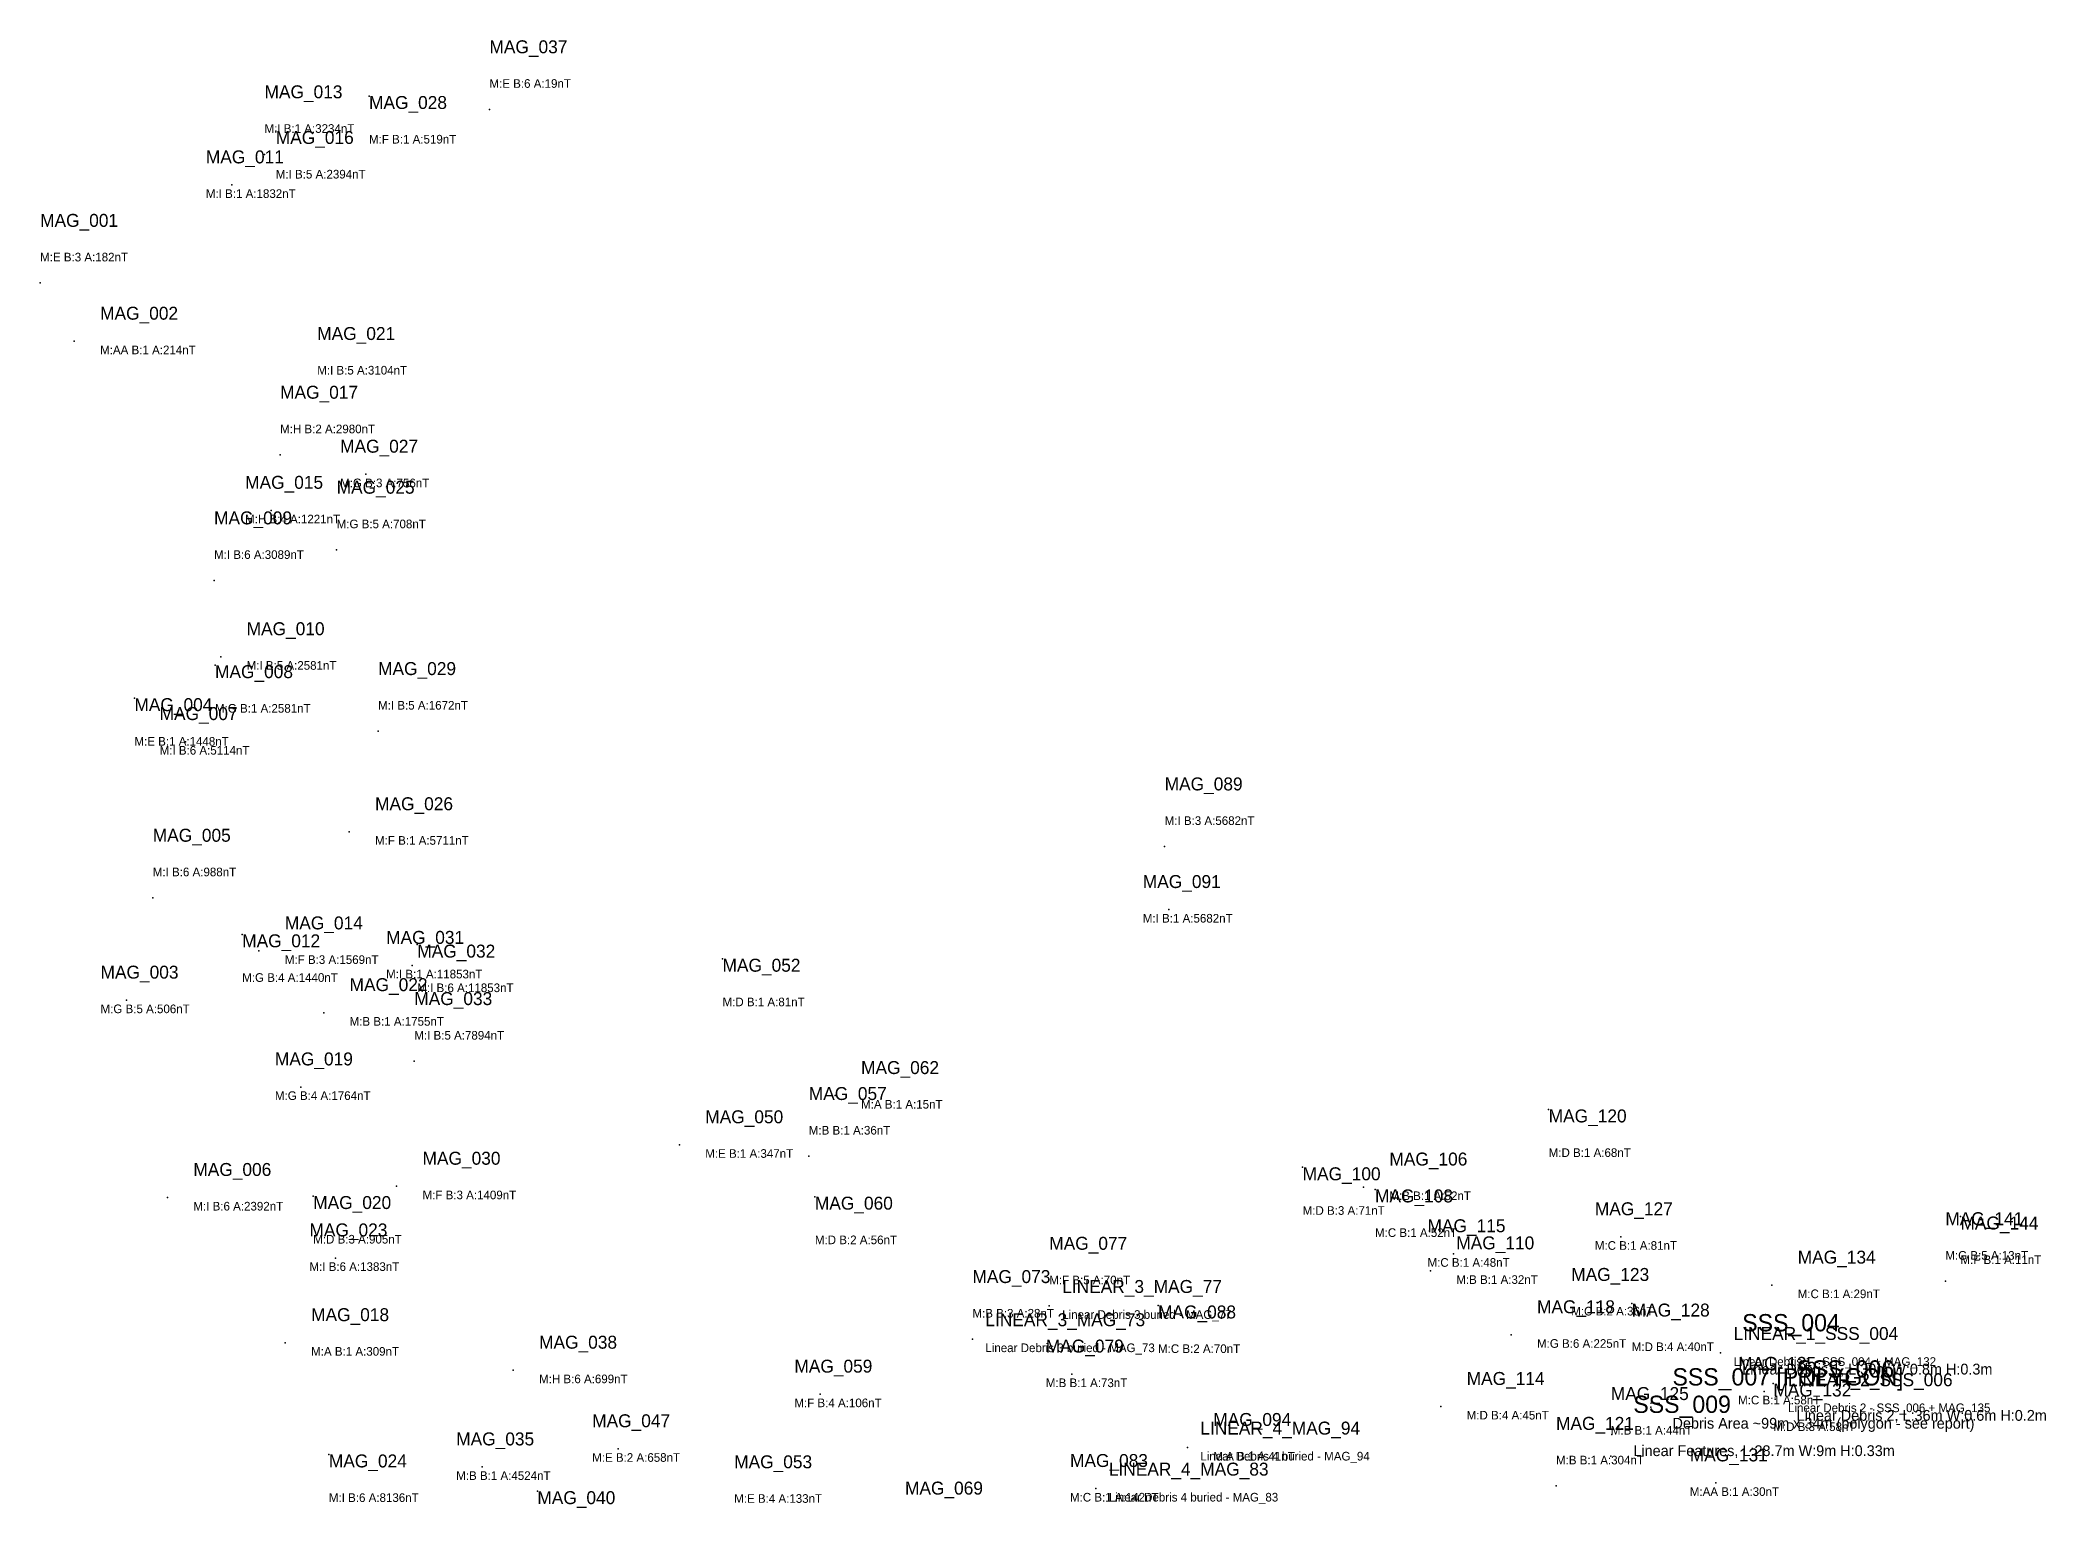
# Model space of a CAD drawing. Extents: x 536277 to 537697, y 710315 to 710997.
# Drawn here: x 536276.8 to 536741.5, y 710656.7 to 710996.6 of the extents above; entities that cross this region are included whole.
import ezdxf

# ---------------------------------------------------------------- set-up
doc = ezdxf.new("R2010")
doc.units = 0
for name, color, linetype in [('DEBRIS', 30, 'CONTINUOUS'), ('LINEAR_DEBRIS', 140, 'CONTINUOUS'), ('NAVIGATION_BUOY', 150, 'CONTINUOUS'), ('SSS_TARGETS', 160, 'CONTINUOUS'), ('UNDEFINED_CONSTRUCTION', 5, 'CONTINUOUS'), ('UNDEFINED_OBJECTS', 6, 'CONTINUOUS'), ('WRECKS', 1, 'CONTINUOUS')]:
    doc.layers.add(name, color=color, linetype=linetype)

msp = doc.modelspace()

# ---------------------------------------------------------------- texts
at = {"layer": 'DEBRIS'}
for s, height, p in [('MAG_037', 3, (536380.913, 710993.525)), ('M:E B:6 A:19nT', 2, (536380.913, 710985.525)), ('MAG_001', 3, (536276.813, 710953.325)), ('M:E B:3 A:182nT', 2, (536276.813, 710945.325)), ('MAG_002', 3, (536290.713, 710931.825)), ('M:AA B:1 A:214nT', 2, (536290.713, 710923.825)), ('MAG_005', 3, (536302.913, 710810.925)), ('M:I B:6 A:988nT', 2, (536302.913, 710802.925)), ('MAG_014', 3, (536333.513, 710790.625)), ('MAG_012', 3, (536323.635, 710786.479)), ('M:F B:3 A:1569nT', 2, (536333.513, 710782.625)), ('MAG_052', 3, (536434.913, 710780.825)), ('MAG_003', 3, (536290.813, 710779.225)), ('M:G B:4 A:1440nT', 2, (536323.635, 710778.479)), ('MAG_022', 3, (536348.513, 710776.325)), ('M:D B:1 A:81nT', 2, (536434.913, 710772.825)), ('M:G B:5 A:506nT', 2, (536290.813, 710771.225)), ('M:B B:1 A:1755nT', 2, (536348.513, 710768.325)), ('MAG_062', 3, (536467.013, 710757.125)), ('MAG_057', 3, (536454.897, 710751.11)), ('MAG_050', 3, (536430.913, 710745.725)), ('M:A B:1 A:15nT', 2, (536467.013, 710749.125)), ('MAG_120', 3, (536626.313, 710745.925)), ('M:B B:1 A:36nT', 2, (536454.897, 710743.11)), ('MAG_030', 3, (536365.413, 710736.125)), ('M:E B:1 A:347nT', 2, (536430.913, 710737.725)), ('MAG_106', 3, (536589.414, 710735.939)), ('M:D B:1 A:68nT', 2, (536626.313, 710737.925)), ('MAG_006', 3, (536312.313, 710733.525)), ('MAG_100', 3, (536569.313, 710732.525)), ('MAG_020', 3, (536340.083, 710725.867)), ('M:F B:3 A:1409nT', 2, (536365.413, 710728.125)), ('MAG_060', 3, (536456.313, 710725.725)), ('MAG_108', 3, (536586.082, 710727.401)), ('M:B B:1 A:52nT', 2, (536589.414, 710727.939)), ('M:I B:6 A:2392nT', 2, (536312.313, 710725.525)), ('M:D B:3 A:71nT', 2, (536569.313, 710724.525)), ('MAG_115', 3, (536598.245, 710720.491)), ('MAG_127', 3, (536637.013, 710724.425)), ('MAG_141', 3, (536718.213, 710722.125)), ('MAG_144', 3, (536721.713, 710721.125)), ('MAG_023', 3, (536339.213, 710719.525)), ('M:D B:3 A:905nT', 2, (536340.083, 710717.867)), ('M:D B:2 A:56nT', 2, (536456.313, 710717.725)), ('MAG_077', 3, (536510.613, 710716.425)), ('M:C B:1 A:52nT', 2, (536586.082, 710719.401)), ('MAG_110', 3, (536604.913, 710716.525)), ('M:C B:1 A:48nT', 2, (536598.245, 710712.491)), ('M:C B:1 A:81nT', 2, (536637.013, 710716.425)), ('MAG_134', 3, (536684.013, 710713.225)), ('M:G B:5 A:13nT', 2, (536718.213, 710714.125)), ('M:F B:1 A:11nT', 2, (536721.713, 710713.125)), ('M:I B:6 A:1383nT', 2, (536339.213, 710711.525)), ('MAG_073', 3, (536492.813, 710708.725)), ('M:F B:5 A:70nT', 2, (536510.613, 710708.425)), ('M:B B:1 A:32nT', 2, (536604.913, 710708.525)), ('MAG_123', 3, (536631.541, 710709.215)), ('MAG_118', 3, (536623.613, 710701.725)), ('M:C B:1 A:29nT', 2, (536684.013, 710705.225)), ('MAG_018', 3, (536339.6, 710699.9)), ('M:B B:3 A:28nT', 2, (536492.813, 710700.725)), ('MAG_088', 3, (536535.813, 710700.525)), ('M:C B:2 A:36nT', 2, (536631.541, 710701.215)), ('MAG_128', 3, (536645.558, 710700.967)), ('MAG_079', 3, (536509.813, 710692.625)), ('M:G B:6 A:225nT', 2, (536623.613, 710693.725)), ('M:A B:1 A:309nT', 2, (536339.6, 710691.9)), ('MAG_059', 3, (536451.563, 710687.975)), ('M:C B:2 A:70nT', 2, (536535.813, 710692.525)), ('M:D B:4 A:40nT', 2, (536645.558, 710692.967)), ('MAG_135', 3, (536670.213, 710688.625)), ('M:B B:1 A:73nT', 2, (536509.813, 710684.625)), ('MAG_114', 3, (536607.313, 710685.125)), ('M:F B:4 A:106nT', 2, (536451.563, 710679.975)), ('MAG_125', 3, (536640.713, 710681.625)), ('M:C B:1 A:58nT', 2, (536670.213, 710680.625)), ('MAG_132', 3, (536678.362, 710682.452)), ('MAG_094', 3, (536548.613, 710675.625)), ('M:D B:4 A:45nT', 2, (536607.313, 710677.125)), ('MAG_121', 3, (536628.013, 710674.725)), ('MAG_035', 3, (536373.213, 710671.125)), ('M:B B:1 A:44nT', 2, (536640.713, 710673.625)), ('M:D B:3 A:58nT', 2, (536678.362, 710674.452)), ('MAG_053', 3, (536437.613, 710665.825)), ('MAG_083', 3, (536515.413, 710666.125)), ('M:A B:1 A:41nT', 2, (536548.613, 710667.625)), ('M:B B:1 A:304nT', 2, (536628.013, 710666.725)), ('MAG_131', 3, (536659.013, 710667.425)), ('M:B B:1 A:4524nT', 2, (536373.213, 710663.125)), ('M:E B:4 A:133nT', 2, (536437.613, 710657.825)), ('M:C B:1 A:142nT', 2, (536515.413, 710658.125)), ('M:AA B:1 A:30nT', 2, (536659.013, 710659.425))]:
    msp.add_text(s, height=height, dxfattribs=at).set_placement(p)
at = {"layer": 'LINEAR_DEBRIS'}
for s, height, p in [('LINEAR_3_MAG_77', 3, (536513.61, 710706.43)), ('LINEAR_3_MAG_73', 3, (536495.81, 710698.73)), ('Linear Debris 3 buried - MAG_77', 2, (536513.61, 710700.43)), ('LINEAR_1_SSS_004', 3, (536669.16, 710695.54)), ('Linear Debris 3 buried - MAG_73', 2, (536495.81, 710692.73)), ('Linear Debris 1 - SSS_004 + MAG_132', 2, (536669.16, 710689.54)), ('LINEAR_2_SSS_006', 3, (536681.76, 710684.83)), ('Linear Debris 2 - SSS_006 + MAG_135', 2, (536681.76, 710678.83)), ('LINEAR_4_MAG_94', 3, (536545.61, 710673.63)), ('Linear Debris 4 buried - MAG_94', 2, (536545.61, 710667.63)), ('LINEAR_4_MAG_83', 3, (536524.41, 710664.13)), ('Linear Debris 4 buried - MAG_83', 2, (536524.41, 710658.13))]:
    msp.add_text(s, height=height, dxfattribs=at).set_placement(p)
at = {"layer": 'NAVIGATION_BUOY'}
for s, height, p in [('MAG_028', 3, (536353.013, 710980.625)), ('M:F B:1 A:519nT', 2, (536353.013, 710972.625))]:
    msp.add_text(s, height=height, dxfattribs=at).set_placement(p)
at = {"layer": 'SSS_TARGETS'}
for s, height, p in [('SSS_004', 4, (536671.16, 710697.54)), ('SSS_006', 4, (536683.76, 710686.83)), ('SSS_007 [POLYGON]', 4, (536655, 710685)), ('Linear Debris 1, L:30m W:0.8m H:0.3m', 2.5, (536671.16, 710687.54)), ('SSS_009', 4, (536645.93, 710678.65)), ('Debris Area ~99m x 34m (polygon - see report)', 2.5, (536655, 710675)), ('Linear Debris 2, L:36m W:0.6m H:0.2m', 2.5, (536683.76, 710676.83)), ('Linear Features, L:28.7m W:9m H:0.33m', 2.5, (536645.93, 710668.65))]:
    msp.add_text(s, height=height, dxfattribs=at).set_placement(p)
at = {"layer": 'UNDEFINED_CONSTRUCTION'}
for s, height, p in [('MAG_021', 3, (536341.013, 710927.125)), ('M:I B:5 A:3104nT', 2, (536341.013, 710919.125)), ('MAG_017', 3, (536332.413, 710913.525)), ('M:H B:2 A:2980nT', 2, (536332.413, 710905.525)), ('MAG_027', 3, (536346.313, 710901.025)), ('MAG_015', 3, (536324.313, 710892.658)), ('MAG_025', 3, (536345.513, 710891.525)), ('M:G B:3 A:756nT', 2, (536346.313, 710893.025)), ('MAG_009', 3, (536317.113, 710884.425)), ('M:H B:4 A:1221nT', 2, (536324.313, 710884.658)), ('M:G B:5 A:708nT', 2, (536345.513, 710883.525)), ('M:I B:6 A:3089nT', 2, (536317.113, 710876.425)), ('MAG_010', 3, (536324.656, 710858.758)), ('MAG_008', 3, (536317.334, 710848.816)), ('M:I B:5 A:2581nT', 2, (536324.656, 710850.758)), ('MAG_004', 3, (536298.663, 710841.175)), ('MAG_007', 3, (536304.5, 710839.1)), ('M:G B:1 A:2581nT', 2, (536317.334, 710840.816)), ('M:E B:1 A:1448nT', 2, (536298.663, 710833.175)), ('M:I B:6 A:5114nT', 2, (536304.5, 710831.1)), ('MAG_038', 3, (536392.413, 710693.525)), ('M:H B:6 A:699nT', 2, (536392.413, 710685.525)), ('MAG_047', 3, (536404.713, 710675.325)), ('MAG_024', 3, (536343.713, 710666.025)), ('M:E B:2 A:658nT', 2, (536404.713, 710667.325)), ('M:I B:6 A:8136nT', 2, (536343.713, 710658.025)), ('MAG_040', 3, (536392.013, 710657.525)), ('MAG_069', 3, (536477.187, 710659.734))]:
    msp.add_text(s, height=height, dxfattribs=at).set_placement(p)
at = {"layer": 'UNDEFINED_OBJECTS'}
for s, height, p in [('MAG_013', 3, (536328.8, 710983.1)), ('M:I B:1 A:3234nT', 2, (536328.8, 710975.1)), ('MAG_016', 3, (536331.413, 710972.525)), ('MAG_011', 3, (536315.213, 710968.025)), ('M:I B:5 A:2394nT', 2, (536331.413, 710964.525)), ('M:I B:1 A:1832nT', 2, (536315.213, 710960.025)), ('MAG_089', 3, (536537.345, 710822.816)), ('M:I B:3 A:5682nT', 2, (536537.345, 710814.816)), ('MAG_091', 3, (536532.284, 710800.205)), ('M:I B:1 A:5682nT', 2, (536532.284, 710792.205))]:
    msp.add_text(s, height=height, dxfattribs=at).set_placement(p)
at = {"layer": 'WRECKS'}
for s, height, p in [('MAG_029', 3, (536355.113, 710849.525)), ('M:I B:5 A:1672nT', 2, (536355.113, 710841.525)), ('MAG_026', 3, (536354.413, 710818.225)), ('M:F B:1 A:5711nT', 2, (536354.413, 710810.225)), ('MAG_031', 3, (536356.983, 710787.276)), ('MAG_032', 3, (536364.2, 710784.1)), ('M:I B:1 A:11853nT', 2, (536356.983, 710779.276)), ('MAG_033', 3, (536363.5, 710773.1)), ('M:I B:6 A:11853nT', 2, (536364.2, 710776.1)), ('M:I B:5 A:7894nT', 2, (536363.5, 710765.1)), ('MAG_019', 3, (536331.213, 710759.125)), ('M:G B:4 A:1764nT', 2, (536331.213, 710751.125))]:
    msp.add_text(s, height=height, dxfattribs=at).set_placement(p)

# ---------------------------------------------------------------- linework, layer by layer
at = {"layer": 'DEBRIS'}
for p in [(536380.913, 710980.525), (536276.813, 710940.325), (536284.713, 710926.825), (536302.913, 710797.925), (536323.635, 710789.479), (536327.513, 710785.625), (536434.913, 710783.825), (536296.813, 710774.225), (536342.513, 710771.325), (536461.013, 710752.125), (536626.313, 710748.925), (536424.913, 710740.725), (536454.897, 710738.11), (536569.313, 710735.525), (536306.313, 710728.525), (536340.083, 710728.867), (536359.413, 710731.125), (536456.313, 710728.725), (536583.414, 710730.939), (536586.082, 710730.401), (536721.713, 710724.125), (536643.013, 710719.425), (536345.213, 710714.525), (536604.245, 710715.491), (536598.913, 710711.525), (536678.013, 710708.225), (536718.213, 710709.125), (536510.613, 710703.425), (536535.813, 710703.525), (536637.541, 710704.215), (536645.558, 710703.967), (536492.813, 710695.725), (536617.613, 710696.725), (536333.6, 710694.9), (536515.813, 710687.625), (536457.563, 710682.975), (536676.213, 710683.625), (536678.362, 710685.452), (536601.313, 710680.125), (536542.613, 710670.625), (536640.713, 710668.625), (536379.213, 710666.125), (536521.413, 710661.125), (536628.013, 710661.725), (536665.013, 710662.425)]:
    msp.add_point(p, dxfattribs=at)
at = {"layer": 'LINEAR_DEBRIS'}
for p in [(536510.61, 710703.43), (536492.81, 710695.73), (536666.16, 710692.54), (536678.76, 710681.83), (536542.61, 710670.63), (536521.41, 710661.13)]:
    msp.add_point(p, dxfattribs=at)
at = {"layer": 'NAVIGATION_BUOY'}
msp.add_point((536353.013, 710983.625), dxfattribs=at)
at = {"layer": 'SSS_TARGETS'}
for p in [(536666.16, 710692.54), (536678.76, 710681.83), (536650, 710680), (536640.93, 710673.65)]:
    msp.add_point(p, dxfattribs=at)
at = {"layer": 'UNDEFINED_CONSTRUCTION'}
for p in [(536341.013, 710914.125), (536332.413, 710900.525), (536352.313, 710896.025), (536330.313, 710887.658), (536345.513, 710878.525), (536317.113, 710871.425), (536318.656, 710853.758), (536317.334, 710851.816), (536298.663, 710844.175), (536310.5, 710834.1), (536386.413, 710688.525), (536343.713, 710669.025), (536410.713, 710670.325), (536392.013, 710660.525)]:
    msp.add_point(p, dxfattribs=at)
at = {"layer": 'UNDEFINED_OBJECTS'}
for p in [(536331.413, 710975.525), (536328.8, 710970.1), (536321.213, 710963.025), (536537.345, 710809.816), (536538.284, 710795.205)]:
    msp.add_point(p, dxfattribs=at)
at = {"layer": 'WRECKS'}
for p in [(536355.113, 710836.525), (536348.413, 710813.225), (536364.2, 710787.1), (536362.983, 710782.276), (536363.5, 710760.1), (536337.213, 710754.125)]:
    msp.add_point(p, dxfattribs=at)

msp.set_redraw_order([(e.dxf.handle, doc.entitydb.next_handle()) for e in msp.query("TEXT MTEXT ATTDEF DIMENSION ARC_DIMENSION")])  # texts and dimensions are drawn at this point

doc.saveas('drawing.dxf')
